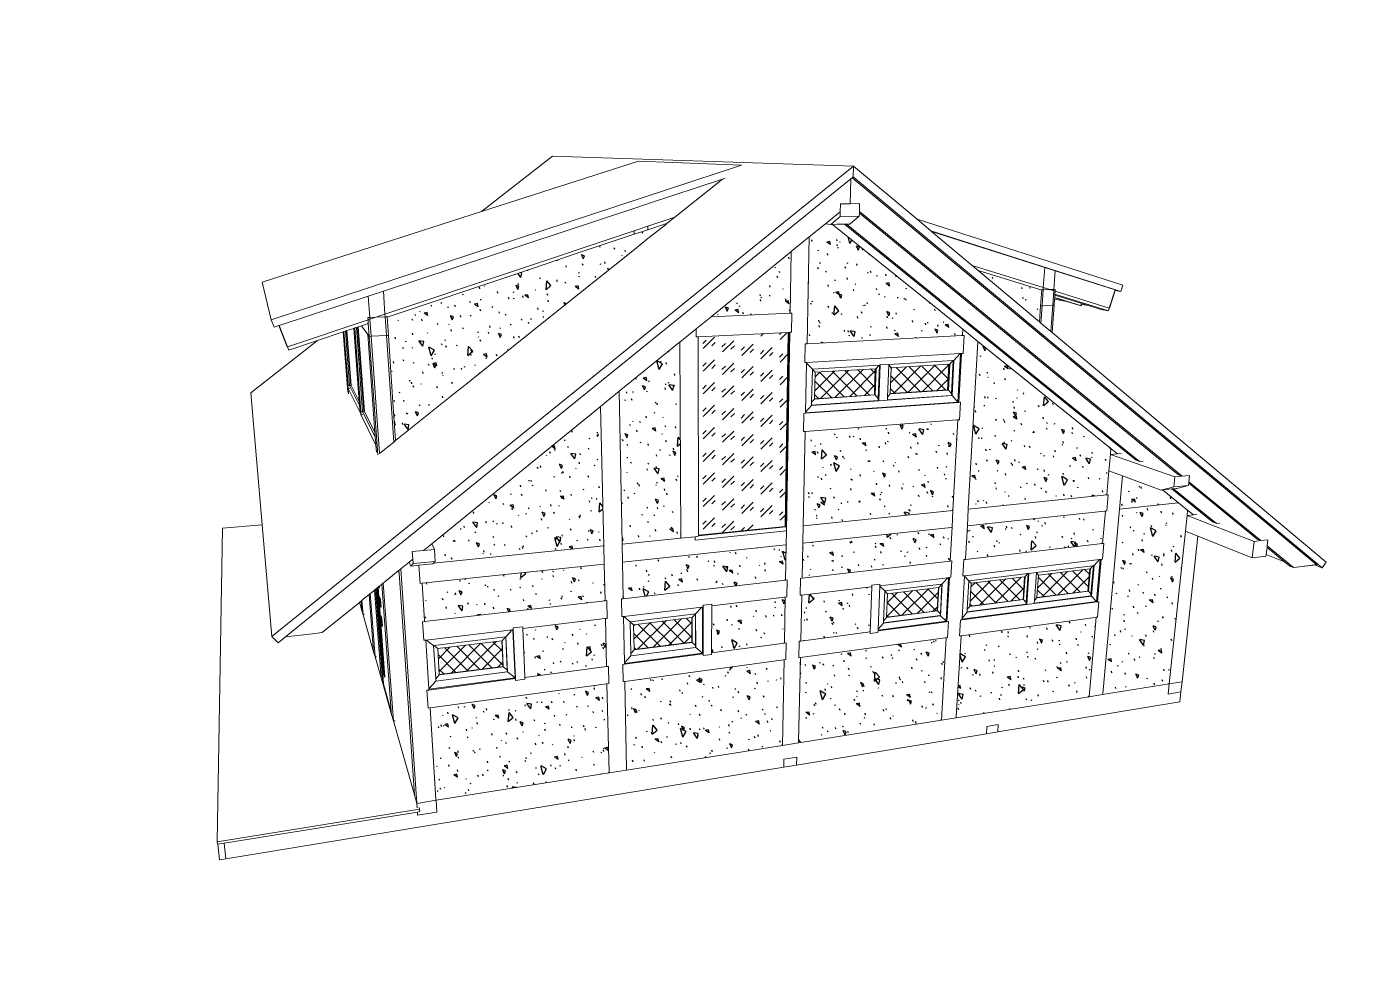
# Model space of a CAD drawing. Header units: millimetres. Extents: x 0 to 5040, y 0 to 770.
# Drawn here: x 840 to 1260, y 0 to 297 of the extents above; entities that cross this region are included whole.
import ezdxf

# ---------------------------------------------------------------- set-up
doc = ezdxf.new("R2010")
doc.units = ezdxf.units.MM
doc.linetypes.add('K5LT32768', pattern=[0])
doc.layers.add('Системный слой', color=7, linetype='Continuous')

# ---------------------------------------------------------------- blocks, each defined once
blk = doc.blocks.new('U58')
at = {"layer": 'Системный слой', "color": 7, "linetype": 'K5LT32768', "lineweight": 18}
for p, q in [((982.41, 239.12), (1004.58, 256.53)), ((1098.84, 253.41), (1004.58, 256.53)), ((916.47, 205.21), (1063.75, 253.67)), ((1098.84, 253.41), (916.72, 106.03)), ((1031.5, 254.92), (982.41, 239.12)), ((1031.5, 254.92), (1063.75, 253.67)), ((1098.84, 253.41), (1098.74, 249.99)), ((1118.74, 236.73), (1098.84, 253.41)), ((920.98, 105.95), (1098, 249.39)), ((1057.79, 249.32), (1034.35, 241.57)), ((1042.92, 237.41), (1057.79, 249.32)), ((1058.67, 249.61), (1057.79, 249.32)), ((1097.77, 241.6), (1098, 249.39)), ((1098, 249.39), (1098.41, 249.72)), ((1098.41, 249.72), (1098.74, 249.99)), ((1098.41, 249.72), (1239.77, 131.98)), ((1098.74, 249.99), (1240.73, 131.62)), ((1030.05, 240.15), (951.66, 214.24)), ((1034.35, 241.57), (1030.05, 240.15)), ((1094.75, 241.55), (1094.68, 239.09)), ((1097.77, 241.6), (1094.75, 241.55)), ((1097.77, 241.6), (1100.77, 241.64)), ((1100.77, 241.64), (1100.69, 239.2)), ((982.41, 239.12), (913.65, 216.99)), ((1042.92, 237.41), (1034.44, 234.57)), ((1039.96, 235.32), (1034.45, 233.47)), ((1040.55, 235.52), (1039.96, 235.32)), ((1039.96, 235.04), (1040.55, 235.52)), ((1039.96, 235.32), (1039.96, 235.04)), ((1040.55, 235.52), (1042.92, 237.41)), ((1090.07, 235.34), (1085, 231.22)), ((1094.68, 239.09), (1090.07, 235.34)), ((1091.8, 235.11), (1090.07, 235.34)), ((1091.8, 235.11), (1094.64, 237.63)), ((1094.68, 239.09), (1094.64, 237.63)), ((1094.64, 237.63), (1100.65, 237.74)), ((1096.68, 235.21), (1096.03, 235.2)), ((1097.72, 235.23), (1096.68, 235.21)), ((1188.4, 160.91), (1096.68, 235.21)), ((1097.91, 235.4), (1097.72, 235.23)), ((1100.65, 237.74), (1097.91, 235.4)), ((1100.65, 237.74), (1100.68, 238.59)), ((1100.68, 238.59), (1100.69, 239.2)), ((1100.68, 238.59), (1199.55, 157.56)), ((1201.77, 156.27), (1100.69, 239.2)), ((1118.74, 236.73), (1183.16, 216.05)), ((1123.08, 233.08), (1118.74, 236.73)), ((952.15, 207.02), (1030.16, 233.14)), ((1030.18, 232.04), (1011.42, 225.75)), ((1030.16, 233.14), (1034.44, 234.57)), ((1030.18, 232.04), (1030.16, 233.14)), ((1034.45, 233.47), (1030.18, 232.04)), ((1034.44, 234.57), (1034.45, 233.47)), ((1034.49, 230.66), (1039.96, 235.04)), ((1085, 231.22), (1079.34, 226.62)), ((1085, 231.22), (1084.29, 197.85)), ((1092.08, 235.11), (1091.8, 235.11)), ((1092.28, 235.12), (1092.08, 235.11)), ((1093.67, 235.15), (1092.28, 235.12)), ((1133.06, 202.3), (1092.28, 235.12)), ((1096.03, 235.2), (1093.67, 235.15)), ((1096.03, 235.2), (1186.32, 162.13)), ((1182.54, 214.15), (1123.08, 233.08)), ((1123.32, 232.89), (1123.08, 233.08)), ((1158.72, 221.62), (1123.32, 232.89)), ((1135.96, 222.28), (1123.32, 232.89)), ((1011.79, 212.5), (1030.25, 227.27)), ((1030.25, 227.27), (1034.49, 230.66)), ((1002.58, 222.78), (992.47, 219.38)), ((1011.42, 225.75), (1002.58, 222.78)), ((1079.1, 226.43), (1054.34, 206.3)), ((1079.01, 207.32), (1079.34, 226.62)), ((1079.34, 226.62), (1079.1, 226.43)), ((992.47, 219.38), (953.19, 206.21)), ((1158.27, 215.35), (1135.96, 222.28)), ((1137.87, 220.68), (1135.96, 222.28)), ((1157.53, 214.6), (1137.87, 220.68)), ((1157.09, 204.56), (1137.87, 220.68)), ((1158.27, 215.35), (1158.72, 221.62)), ((1158.72, 221.62), (1162.04, 220.56)), ((1161.62, 214.76), (1162.04, 220.56)), ((1162.04, 220.56), (1180.8, 214.59)), ((913.65, 216.99), (916.47, 205.21)), ((951.66, 214.24), (946.92, 212.67)), ((951.66, 214.24), (952.15, 207.02)), ((1157.45, 209.63), (1157.8, 214.61)), ((1157.53, 214.6), (1157.8, 214.61)), ((1157.8, 214.61), (1158.22, 214.62)), ((1157.87, 209.65), (1158.22, 214.62)), ((1158.22, 214.62), (1158.27, 215.35)), ((1158.22, 214.62), (1160.33, 214.71)), ((1160.33, 214.71), (1158.27, 215.35)), ((1160.33, 214.71), (1161.62, 214.76)), ((1160.33, 214.71), (1161.58, 214.32)), ((1161.25, 209.8), (1161.58, 214.32)), ((1161.58, 214.32), (1161.62, 214.76)), ((1161.58, 214.32), (1162, 214.19)), ((1161.62, 214.76), (1162.04, 214.78)), ((1162.04, 214.78), (1162, 214.19)), ((1178.94, 208.93), (1180.8, 214.59)), ((1180.8, 214.44), (1178.99, 208.91)), ((1180.8, 214.59), (1180.85, 214.58)), ((1180.85, 214.58), (1180.8, 214.44)), ((1180.8, 214.44), (1182.54, 214.15)), ((1183.16, 216.05), (1182.54, 214.15)), ((946.92, 212.67), (918.97, 203.43)), ((946.92, 212.67), (947.4, 205.97)), ((992.43, 197.01), (1011.79, 212.5)), ((1161.81, 211.67), (1161.68, 209.82)), ((1161.84, 212.13), (1161.81, 211.67)), ((1161.81, 211.67), (1165.62, 210.96)), ((1161.85, 212.23), (1161.84, 212.13)), ((1161.84, 212.13), (1165.62, 210.96)), ((1161.88, 212.65), (1161.85, 212.23)), ((1170.25, 209.64), (1161.85, 212.23)), ((1161.9, 212.95), (1161.88, 212.65)), ((1161.93, 213.23), (1161.9, 212.95)), ((1161.9, 212.95), (1172.46, 209.69)), ((1162, 214.19), (1161.93, 213.23)), ((1178.66, 208.05), (1161.93, 213.23)), ((1162, 214.19), (1178.94, 208.93)), ((1165.62, 210.96), (1169.42, 209.79)), ((1169.95, 210.15), (1170.39, 210.07)), ((1170.25, 209.64), (1170.39, 210.07)), ((1170.39, 210.07), (1172.46, 209.69)), ((946.8, 205.95), (947.4, 205.97)), ((946.85, 205.25), (946.8, 205.95)), ((947.4, 205.97), (949.23, 206.05)), ((947.44, 205.44), (947.4, 205.97)), ((947.44, 205.44), (949.23, 206.05)), ((949.23, 206.05), (952.15, 207.02)), ((949.23, 206.05), (952.21, 206.17)), ((952.15, 207.02), (952.21, 206.17)), ((952.21, 206.17), (952.81, 206.19)), ((952.61, 200.3), (952.21, 206.17)), ((952.81, 206.19), (953.19, 206.21)), ((952.81, 206.19), (953.21, 200.33)), ((1054.24, 206.22), (1049.62, 202.47)), ((1054.24, 206.22), (1079.01, 207.32)), ((1054.34, 206.3), (1054.24, 206.22)), ((1078.78, 207.39), (1079.01, 207.32)), ((1079.01, 207.32), (1079.56, 207.34)), ((1079.45, 201.36), (1079.56, 207.34)), ((1157.45, 209.63), (1157.09, 204.56)), ((1157.87, 209.65), (1157.45, 209.63)), ((1157.49, 204.22), (1157.87, 209.65)), ((1161.25, 209.8), (1157.87, 209.65)), ((1160.65, 201.57), (1161.25, 209.8)), ((1161.05, 201.24), (1161.68, 209.82)), ((1161.68, 209.82), (1161.25, 209.8)), ((1169.42, 209.79), (1170.25, 209.64)), ((1172.46, 209.69), (1176.33, 208.49)), ((1176.33, 208.49), (1178.66, 208.05)), ((1178.66, 208.05), (1178.94, 208.92)), ((1178.99, 208.91), (1178.94, 208.93)), ((1178.94, 208.92), (1178.94, 208.93)), ((1178.94, 208.92), (1178.99, 208.91)), ((917.4, 202.91), (916.47, 205.21)), ((918.9, 203.41), (917.4, 202.91)), ((918.97, 203.43), (918.9, 203.41)), ((921.56, 196.78), (918.9, 203.41)), ((918.97, 203.43), (921.64, 196.81)), ((921.64, 196.81), (946.85, 205.25)), ((939.75, 201.7), (939.28, 201.54)), ((940.1, 201.82), (939.75, 201.7)), ((939.75, 201.7), (941.06, 184.63)), ((940.22, 201.86), (940.1, 201.82)), ((941.42, 184.65), (940.1, 201.82)), ((942.35, 202.57), (940.22, 201.86)), ((940.22, 201.86), (941.54, 184.65)), ((942.66, 202.68), (942.35, 202.57)), ((944.07, 179.65), (942.35, 202.57)), ((943.18, 202.85), (942.66, 202.68)), ((944.63, 176.42), (942.66, 202.68)), ((943.58, 202.98), (943.18, 202.85)), ((943.18, 202.85), (945.15, 176.45)), ((943.71, 203.03), (943.58, 202.98)), ((943.58, 202.98), (945.55, 176.48)), ((944.78, 203.39), (943.71, 203.03)), ((943.71, 203.03), (945.68, 176.49)), ((946.93, 204.11), (944.78, 203.39)), ((946.77, 200.67), (944.78, 203.39)), ((946.85, 205.25), (947.44, 205.44)), ((946.93, 204.11), (946.85, 205.25)), ((947.22, 200.06), (946.93, 204.11)), ((947.82, 200.08), (947.44, 205.44)), ((1049.62, 202.47), (1044.42, 198.24)), ((1049.62, 202.47), (1049.63, 199.88)), ((1133.06, 202.3), (1132.77, 202.37)), ((1132.96, 200.33), (1133.06, 202.3)), ((1133.06, 202.3), (1137.8, 198.48)), ((1157.49, 204.22), (1157.09, 204.56)), ((1160.65, 201.57), (1157.49, 204.22)), ((910.11, 182.35), (931.03, 198.77)), ((931.03, 198.77), (922.06, 195.76)), ((939.03, 201.46), (931.03, 198.77)), ((939.28, 201.54), (939.03, 201.46)), ((940.49, 182.56), (939.03, 201.46)), ((939.28, 201.54), (940.59, 184.6)), ((946.77, 200.67), (947.22, 200.06)), ((948.99, 169.95), (946.77, 200.67)), ((947.82, 200.08), (947.22, 200.06)), ((947.22, 200.06), (949.89, 162.96)), ((952.61, 200.3), (947.82, 200.08)), ((947.82, 200.08), (950.45, 163.41)), ((953.21, 200.33), (952.61, 200.3)), ((952.61, 200.3), (954.89, 166.97)), ((953.99, 188.85), (953.21, 200.33)), ((1044.23, 198.09), (1025.5, 182.87)), ((1044.42, 198.24), (1044.23, 198.09)), ((1044.42, 198.24), (1044.79, 136.88)), ((1049.63, 199.88), (1050.21, 199.91)), ((1078.44, 201.31), (1050.21, 199.91)), ((1050.21, 199.91), (1050.34, 137.8)), ((1078.44, 201.31), (1077.4, 140.53)), ((1078.5, 201.31), (1077.46, 140.49)), ((1077.62, 140.38), (1078.67, 201.32)), ((1077.82, 139.13), (1078.91, 201.34)), ((1078.5, 201.31), (1078.44, 201.31)), ((1078.67, 201.32), (1078.5, 201.31)), ((1078.91, 201.34), (1078.67, 201.32)), ((1078.91, 201.34), (1079.45, 201.36)), ((1083.75, 197.73), (1083.63, 191.85)), ((1083.75, 197.73), (1084.29, 197.76)), ((1084.29, 197.76), (1132.96, 200.33)), ((1084.29, 197.85), (1084.29, 197.76)), ((1132.67, 200.4), (1132.96, 200.33)), ((1132.96, 200.33), (1133.46, 200.36)), ((1133.15, 194.71), (1133.46, 200.36)), ((1137.79, 198.33), (1134.8, 146.15)), ((1137.8, 198.48), (1137.79, 198.33)), ((1179.46, 164.96), (1137.8, 198.48)), ((1161.05, 201.24), (1160.65, 201.57)), ((1246.82, 129.3), (1161.05, 201.24)), ((921.64, 196.81), (921.56, 196.78)), ((921.64, 196.81), (922.06, 195.76)), ((980.18, 187.2), (987.8, 193.3)), ((987.8, 193.3), (988.03, 193.48)), ((988.03, 193.48), (988.15, 193.58)), ((988.15, 193.58), (992.43, 197.01)), ((1132.24, 194.66), (1084.17, 191.88)), ((1132.24, 194.66), (1130.28, 192.47)), ((1132.33, 194.67), (1131.51, 179.49)), ((1131.54, 179.48), (1132.36, 194.67)), ((1131.82, 179.38), (1132.65, 194.69)), ((1132.33, 194.67), (1132.24, 194.66)), ((1132.36, 194.67), (1132.33, 194.67)), ((1132.65, 194.69), (1132.36, 194.67)), ((1133.15, 194.71), (1132.65, 194.69)), ((1084.17, 191.88), (1083.63, 191.85)), ((1084.17, 191.71), (1083.84, 176.37)), ((1084.17, 191.88), (1084.17, 191.71)), ((1085.96, 189.83), (1084.17, 191.71)), ((1085.96, 189.71), (1085.73, 179.4)), ((1085.96, 189.83), (1106.93, 191.08)), ((1085.96, 189.83), (1085.96, 189.71)), ((1085.96, 189.71), (1086.83, 188.8)), ((1086.83, 188.8), (1105.67, 189.94)), ((1105.38, 181.8), (1105.67, 189.94)), ((1105.93, 189.96), (1105.63, 181.7)), ((1105.67, 189.94), (1105.93, 189.96)), ((1106.93, 191.08), (1105.93, 189.96)), ((1106.62, 180.64), (1107, 191.08)), ((1107.2, 191.1), (1106.79, 179.92)), ((1106.93, 191.08), (1107, 191.08)), ((1107, 191.08), (1107.2, 191.1)), ((1107.2, 191.1), (1109.89, 191.26)), ((1109.5, 181.06), (1109.88, 191.11)), ((1109.88, 191.11), (1109.89, 191.26)), ((1109.88, 191.11), (1110.68, 190.25)), ((1109.89, 191.26), (1130, 192.46)), ((1110.36, 182.13), (1110.68, 190.25)), ((1110.68, 190.25), (1128.73, 191.34)), ((1128.32, 183.35), (1128.73, 191.34)), ((1129.02, 191.36), (1128.6, 183.25)), ((1128.73, 191.34), (1129.02, 191.36)), ((1130, 192.46), (1129.02, 191.36)), ((1129.53, 182.21), (1130.06, 192.46)), ((1129.7, 181.51), (1130.28, 192.47)), ((1130, 192.46), (1130.06, 192.46)), ((1130.06, 192.46), (1130.28, 192.47)), ((954.29, 184.39), (953.99, 188.85)), ((973.73, 182.04), (978.52, 185.87)), ((978.52, 185.87), (979.72, 186.83)), ((979.72, 186.83), (979.87, 186.95)), ((979.87, 186.95), (980.18, 187.2)), ((1086.64, 180.53), (1086.83, 188.8)), ((913.69, 141.04), (910.11, 182.35)), ((940.59, 184.6), (940.55, 184.68)), ((940.55, 184.68), (940.62, 183.77)), ((941.03, 184.63), (940.59, 184.6)), ((941.09, 183.79), (940.62, 183.77)), ((940.62, 183.77), (944.43, 175.98)), ((940.76, 182.01), (940.62, 183.77)), ((941.06, 184.63), (941.03, 184.63)), ((941.42, 184.65), (941.06, 184.63)), ((941.06, 184.63), (944.16, 178.43)), ((941.54, 184.65), (941.42, 184.65)), ((941.54, 184.65), (944.07, 179.65)), ((954.53, 180.88), (954.29, 184.39)), ((955.45, 167.41), (954.53, 180.88)), ((955.45, 167.41), (973.73, 182.04)), ((1025.5, 182.87), (1019.64, 178.1)), ((1025.5, 182.87), (1026.42, 135.21)), ((1086.64, 180.53), (1105.38, 181.8)), ((1105.63, 181.7), (1086.64, 180.41)), ((1105.63, 181.7), (1105.38, 181.8)), ((1106.62, 180.64), (1105.63, 181.7)), ((1106.6, 179.99), (1106.62, 180.64)), ((1109.46, 180.19), (1129.49, 181.58)), ((1129.7, 181.51), (1109.46, 180.1)), ((1109.46, 180.19), (1109.5, 181.06)), ((1109.5, 181.06), (1110.36, 182.02)), ((1110.36, 182.13), (1128.32, 183.35)), ((1128.6, 183.25), (1110.36, 182.02)), ((1110.36, 182.02), (1110.36, 182.13)), ((1128.6, 183.25), (1128.32, 183.35)), ((1129.53, 182.21), (1128.6, 183.25)), ((1129.49, 181.58), (1129.53, 182.21)), ((1129.7, 181.51), (1129.49, 181.58)), ((1131.51, 179.49), (1129.7, 181.51)), ((944.16, 178.43), (944.07, 179.65)), ((944.24, 177.45), (944.16, 178.43)), ((944.26, 177.17), (944.24, 177.45)), ((944.26, 177.17), (944.35, 176.98)), ((944.43, 175.98), (944.35, 176.98)), ((944.54, 176.61), (944.35, 176.98)), ((944.61, 175.61), (944.54, 176.61)), ((944.54, 176.61), (944.63, 176.42)), ((944.63, 176.42), (945.07, 176.45)), ((945.07, 176.45), (945.15, 176.45)), ((945.55, 176.48), (945.15, 176.45)), ((945.15, 176.45), (949.09, 168.59)), ((945.68, 176.49), (945.55, 176.48)), ((945.68, 176.49), (948.99, 169.95)), ((1019.49, 177.97), (966.77, 135.13)), ((1019.64, 178.1), (1019.49, 177.97)), ((1020.65, 134.44), (1019.64, 178.1)), ((1083.83, 175.96), (1131.82, 179.38)), ((1083.84, 176.1), (1131.51, 179.49)), ((1083.84, 176.09), (1131.54, 179.48)), ((1083.84, 176.37), (1085.71, 178.46)), ((1085.71, 178.55), (1106.6, 179.99)), ((1106.79, 179.92), (1085.71, 178.46)), ((1085.73, 179.4), (1085.71, 178.55)), ((1085.71, 178.55), (1085.71, 178.46)), ((1085.73, 179.4), (1086.64, 180.41)), ((1086.64, 180.41), (1086.64, 180.53)), ((1106.6, 179.99), (1106.79, 179.92)), ((1106.79, 179.92), (1109.46, 180.1)), ((1109.46, 180.1), (1109.46, 180.19)), ((1131.51, 179.49), (1131.54, 179.48)), ((1131.82, 179.38), (1131.54, 179.48)), ((1132.32, 179.42), (1131.82, 179.38)), ((1132.02, 173.93), (1132.32, 179.42)), ((945.13, 175.64), (944.61, 175.61)), ((944.61, 175.61), (949.33, 165.96)), ((1083.3, 175.92), (1083.18, 170.22)), ((1083.3, 175.92), (1083.83, 175.96)), ((1131.24, 173.88), (1083.71, 170.26)), ((1083.84, 176.09), (1083.83, 175.96)), ((1083.84, 176.37), (1083.84, 176.1)), ((1083.84, 176.1), (1083.84, 176.09)), ((1129.99, 145.5), (1131.53, 173.9)), ((1131.53, 173.9), (1131.24, 173.88)), ((1131.53, 173.9), (1132.02, 173.93)), ((949.09, 168.59), (948.99, 169.95)), ((949.17, 167.5), (949.09, 168.59)), ((1083.71, 170.26), (1083.09, 140.93)), ((1083.71, 170.26), (1083.18, 170.22)), ((949.19, 167.19), (949.17, 167.5)), ((949.25, 167.07), (949.19, 167.19)), ((949.33, 165.96), (949.25, 167.07)), ((949.48, 163.82), (949.33, 165.96)), ((950.45, 163.41), (954.89, 166.97)), ((954.89, 166.97), (955.45, 167.41)), ((1179.46, 164.96), (1179.13, 165.07)), ((1179.29, 163.1), (1179.46, 164.96)), ((1181.51, 163.3), (1179.46, 164.96)), ((1179.29, 163.1), (1178.84, 157.99)), ((1179.29, 163.1), (1181.51, 163.3)), ((1199.43, 156.04), (1179.29, 163.1)), ((1182.63, 163.4), (1181.51, 163.3)), ((1186.32, 162.13), (1187.39, 161.26)), ((1187.39, 161.26), (1188.4, 160.91)), ((1189.54, 161.01), (1188.4, 160.91)), ((1178.18, 150.38), (1178.84, 157.99)), ((1178.84, 157.99), (1183.08, 156.42)), ((1182.13, 145.98), (1183.08, 156.42)), ((1183.08, 156.42), (1195.23, 151.93)), ((1199.11, 152.89), (1199.43, 156.04)), ((1201.77, 156.27), (1199.43, 156.04)), ((1199.55, 157.56), (1200.65, 156.66)), ((1200.65, 156.66), (1201.77, 156.27)), ((1204.09, 156.5), (1201.77, 156.27)), ((1203.89, 154.53), (1204.09, 156.5)), ((1195.23, 151.93), (1199.11, 152.89)), ((1195.23, 151.93), (1195.44, 151.95)), ((1195.44, 151.95), (1195.6, 151.96)), ((1195.6, 151.96), (1196.68, 152.07)), ((1203.46, 145.64), (1195.6, 151.96)), ((1196.68, 152.07), (1198.51, 152.26)), ((1198.51, 152.26), (1199.02, 152.31)), ((1198.51, 152.26), (1210.18, 142.82)), ((1199.02, 152.31), (1199.84, 152.39)), ((1212.48, 141.41), (1199.02, 152.31)), ((1203.76, 153.36), (1199.11, 152.89)), ((1199.84, 152.39), (1200.09, 152.45)), ((1200.09, 152.45), (1203.76, 153.36)), ((1203.76, 153.36), (1203.84, 154.05)), ((1203.84, 154.05), (1203.89, 154.53)), ((1203.84, 154.05), (1223.95, 137.56)), ((1226.37, 136.09), (1203.89, 154.53)), ((1178.18, 150.38), (1134.79, 145.99)), ((1178.18, 150.38), (1177.86, 150.5)), ((1178.17, 145.39), (1178.62, 150.42)), ((1178.62, 150.42), (1178.18, 150.38)), ((1200.46, 147.91), (1182.13, 145.98)), ((1129.99, 145.5), (1083.09, 140.76)), ((1129.71, 140.27), (1129.99, 145.5)), ((1129.72, 145.64), (1129.99, 145.5)), ((1134.79, 145.99), (1134.49, 140.77)), ((1134.49, 140.77), (1177.4, 145.31)), ((1134.8, 146.15), (1134.79, 145.99)), ((1176.84, 135.15), (1177.73, 145.35)), ((1176.88, 88.12), (1182.13, 145.98)), ((1177.4, 145.31), (1177.73, 145.35)), ((1177.73, 145.35), (1178.17, 145.39)), ((1203.28, 143.94), (1202.77, 139.09)), ((1203.46, 145.64), (1203.12, 145.77)), ((1203.46, 145.64), (1203.28, 143.94)), ((1203.28, 143.94), (1205.29, 144.16)), ((1224.26, 135.84), (1203.28, 143.94)), ((1205.29, 144.16), (1203.46, 145.64)), ((1206.34, 144.28), (1205.29, 144.16)), ((1210.18, 142.82), (1211.42, 141.82)), ((901.31, 139.95), (899.59, 41.8)), ((913.69, 141.04), (901.31, 139.95)), ((916.72, 106.03), (913.69, 141.04)), ((1077.82, 139.13), (1049.24, 136.21)), ((1077.4, 140.53), (1050.34, 137.8)), ((1050.34, 137.62), (1077.62, 140.38)), ((1077.46, 140.49), (1077.4, 140.53)), ((1077.62, 140.38), (1077.46, 140.49)), ((1077.82, 139.13), (1077.6, 139.29)), ((1077.75, 134.77), (1077.82, 139.13)), ((1083.09, 140.76), (1082.98, 135.33)), ((1082.98, 135.33), (1129.43, 140.24)), ((1083.09, 140.93), (1083.09, 140.76)), ((1129.13, 129.66), (1129.71, 140.27)), ((1129.43, 140.24), (1129.71, 140.27)), ((1134.49, 140.77), (1133.89, 130.39)), ((1202.77, 139.09), (1197.69, 91.19)), ((1202.77, 139.09), (1206.69, 137.5)), ((1211.42, 141.82), (1212.48, 141.41)), ((1213.55, 141.53), (1212.48, 141.41)), ((966.77, 135.13), (964.18, 133.02)), ((966.77, 135.13), (967.66, 133.36)), ((1020.65, 134.44), (967.34, 129.05)), ((1020.5, 134.61), (1020.65, 134.44)), ((1020.79, 128.75), (1020.65, 134.44)), ((1044.79, 136.88), (1026.42, 135.02)), ((1026.42, 135.21), (1026.42, 135.02)), ((1026.42, 135.02), (1026.53, 129.36)), ((1026.53, 129.36), (1077.53, 134.75)), ((1044.79, 136.88), (1044.61, 137.04)), ((1049.23, 137.33), (1044.79, 136.88)), ((1050.34, 137.44), (1049.23, 137.33)), ((1049.24, 136.39), (1049.23, 137.33)), ((1049.24, 136.21), (1049.24, 136.39)), ((1050.34, 137.8), (1050.34, 137.62)), ((1050.34, 137.62), (1050.34, 137.44)), ((1077.53, 134.75), (1077.75, 134.77)), ((1077.56, 123.73), (1077.75, 134.77)), ((1082.98, 135.33), (1082.75, 124.52)), ((1133.88, 130.21), (1176.84, 135.15)), ((1176.53, 135.29), (1176.84, 135.15)), ((1176.84, 130.28), (1177.28, 135.2)), ((1176.84, 135.15), (1177.28, 135.2)), ((1201.72, 91.83), (1206.69, 137.5)), ((1206.69, 137.5), (1223.63, 130.67)), ((1223.63, 130.67), (1224.26, 135.84)), ((1223.95, 137.56), (1225.21, 136.53)), ((1224.26, 135.84), (1226.37, 136.09)), ((1225.21, 136.53), (1226.37, 136.09)), ((1228.62, 136.36), (1226.37, 136.09)), ((1228.38, 134.43), (1228.33, 133.98)), ((1228.38, 134.43), (1228.62, 136.36)), ((1236.67, 127.63), (1228.38, 134.43)), ((960.83, 130.3), (959.69, 129.38)), ((960.67, 132.68), (964.18, 133.02)), ((960.83, 130.3), (960.67, 132.68)), ((960.83, 130.3), (960.92, 128.89)), ((967.66, 133.36), (964.18, 133.02)), ((967.66, 133.36), (967.89, 129.59)), ((1133.88, 130.21), (1133.41, 130.15)), ((1133.89, 130.39), (1133.88, 130.21)), ((1175.23, 116.87), (1176.41, 130.23)), ((1176.41, 130.23), (1176.08, 130.19)), ((1176.84, 130.28), (1176.41, 130.23)), ((1227.98, 131.21), (1223.63, 130.67)), ((1228.05, 131.76), (1227.98, 131.21)), ((1228.33, 133.98), (1228.05, 131.76)), ((1233.81, 129.48), (1228.05, 131.76)), ((1228.33, 133.98), (1233.81, 129.48)), ((1239.77, 131.98), (1240.73, 131.62)), ((1239.77, 131.98), (1243.88, 128.56)), ((1240.73, 131.62), (1245.62, 127.55)), ((956.28, 126.6), (952.13, 123.23)), ((956.48, 126.77), (956.28, 126.6)), ((956.54, 125.93), (956.28, 126.6)), ((957.06, 127.24), (956.48, 126.77)), ((956.54, 125.93), (956.48, 126.77)), ((959.69, 129.38), (957.06, 127.24)), ((957.06, 127.24), (962.11, 53.8)), ((959.69, 129.38), (960.24, 128.12)), ((960.92, 128.89), (960.24, 128.12)), ((960.24, 128.12), (962.76, 128.37)), ((967.89, 129.59), (960.92, 128.89)), ((962.76, 128.37), (967.1, 128.81)), ((962.76, 128.37), (963.13, 122.65)), ((963.76, 122.72), (1020.63, 128.73)), ((967.34, 129.05), (967.1, 128.81)), ((967.56, 129.26), (967.34, 129.05)), ((967.89, 129.59), (967.56, 129.26)), ((1020.63, 128.73), (1020.79, 128.75)), ((1021.05, 117.22), (1020.79, 128.75)), ((1026.53, 129.36), (1026.74, 118.08)), ((1082.74, 124.32), (1129.13, 129.66)), ((1128.86, 129.82), (1129.13, 129.66)), ((1129.61, 129.72), (1129.13, 129.66)), ((1129.33, 124.6), (1129.61, 129.72)), ((1133.12, 125.05), (1133.41, 130.15)), ((1175.86, 130.17), (1133.59, 125.11)), ((1153.77, 125.8), (1156.12, 126.09)), ((1156.11, 125.98), (1156.12, 126.09)), ((1156.12, 126.09), (1173.83, 128.23)), ((1156.73, 125.32), (1172.87, 127.29)), ((1172.87, 127.29), (1172.27, 120.31)), ((1173.01, 127.31), (1172.41, 120.24)), ((1172.87, 127.29), (1173.01, 127.31)), ((1173.83, 128.23), (1173.01, 127.31)), ((1173.19, 119.38), (1173.96, 128.25)), ((1173.37, 118.71), (1174.2, 128.28)), ((1173.83, 128.23), (1173.96, 128.25)), ((1173.96, 128.25), (1174.2, 128.28)), ((1175.86, 130.17), (1174.2, 128.28)), ((1176.05, 130.19), (1174.9, 117.05)), ((1174.93, 117.03), (1176.08, 130.19)), ((1176.05, 130.19), (1175.86, 130.17)), ((1176.08, 130.19), (1176.05, 130.19)), ((1233.81, 129.48), (1235.5, 128.1)), ((1235.5, 128.1), (1236.67, 127.63)), ((1236.67, 127.63), (1238.46, 127.86)), ((1238.47, 127.86), (1238.46, 127.86)), ((1238.46, 127.86), (1238.47, 127.86)), ((1238.47, 127.86), (1243.86, 128.56)), ((1238.47, 127.86), (1243.22, 128.47)), ((1238.47, 127.86), (1238.47, 127.86)), ((1243.22, 128.47), (1243.87, 128.56)), ((1245.62, 127.55), (1243.22, 128.47)), ((1243.87, 128.56), (1243.86, 128.56)), ((1243.86, 128.56), (1243.88, 128.56)), ((1245.62, 127.55), (1246.82, 129.3)), ((950.45, 121.86), (950.32, 121.76)), ((951.19, 122.46), (950.45, 121.86)), ((950.48, 121.35), (950.45, 121.86)), ((951.61, 122.81), (951.19, 122.46)), ((951.19, 122.46), (954.11, 82.57)), ((952.13, 123.23), (951.61, 122.81)), ((954.76, 79.62), (951.61, 122.81)), ((961.35, 56.49), (956.54, 125.93)), ((963.13, 122.65), (963.76, 122.72)), ((963.76, 122.72), (964.52, 110.93)), ((1026.75, 117.88), (1077.56, 123.73)), ((1077.34, 123.9), (1077.56, 123.73)), ((1078.08, 123.79), (1077.56, 123.73)), ((1077.98, 118.46), (1078.08, 123.79)), ((1082.23, 124.26), (1082.12, 118.96)), ((1082.74, 124.32), (1082.23, 124.26)), ((1082.75, 124.52), (1082.74, 124.32)), ((1104.62, 122.16), (1104.6, 121.64)), ((1104.62, 122.16), (1107.09, 122.46)), ((1106.55, 108.35), (1107.07, 121.86)), ((1128.35, 124.48), (1107.07, 121.94)), ((1107.07, 121.94), (1107.09, 122.46)), ((1107.07, 121.86), (1107.07, 121.94)), ((1108.64, 120.34), (1107.07, 121.86)), ((1126.49, 122.5), (1108.64, 120.34)), ((1126.49, 122.5), (1125.53, 121.42)), ((1126.05, 113.19), (1126.54, 122.51)), ((1126.08, 112.57), (1126.6, 122.51)), ((1126.54, 122.51), (1126.49, 122.5)), ((1126.6, 122.51), (1126.54, 122.51)), ((1126.6, 122.51), (1128.35, 124.48)), ((1128.55, 124.51), (1127.82, 110.86)), ((1127.84, 110.84), (1128.58, 124.51)), ((1128.11, 110.66), (1128.86, 124.54)), ((1128.55, 124.51), (1128.35, 124.48)), ((1128.58, 124.51), (1128.55, 124.51)), ((1128.86, 124.54), (1128.58, 124.51)), ((1128.86, 124.54), (1129.33, 124.6)), ((1133.58, 124.99), (1132.82, 111.84)), ((1133.12, 125.05), (1133.59, 125.11)), ((1133.59, 125.11), (1133.58, 124.99)), ((1135, 123.53), (1133.58, 124.99)), ((1135, 123.45), (1134.48, 114.61)), ((1135, 123.53), (1153.41, 125.76)), ((1135, 123.53), (1135, 123.45)), ((1135, 123.45), (1135.67, 122.76)), ((1135.25, 115.56), (1135.67, 122.76)), ((1135.67, 122.76), (1152.44, 124.8)), ((1152.44, 124.8), (1151.94, 117.7)), ((1152.58, 124.82), (1152.07, 117.63)), ((1152.44, 124.8), (1152.58, 124.82)), ((1153.41, 125.76), (1152.58, 124.82)), ((1152.9, 116.76), (1153.54, 125.78)), ((1153.77, 125.8), (1153.07, 116.07)), ((1153.41, 125.76), (1153.54, 125.78)), ((1153.54, 125.78), (1153.77, 125.8)), ((1155.48, 117.34), (1156.11, 125.98)), ((1156.11, 125.98), (1156.73, 125.32)), ((1156.21, 118.25), (1156.73, 125.32)), ((945.34, 117.72), (944.93, 117.38)), ((947.21, 119.23), (945.34, 117.72)), ((947.53, 119.5), (947.21, 119.23)), ((947.21, 119.23), (948.58, 101.31)), ((947.99, 119.87), (947.53, 119.5)), ((949.04, 99.69), (947.53, 119.5)), ((948.86, 120.57), (947.99, 119.87)), ((949.22, 120.87), (948.86, 120.57)), ((948.86, 120.57), (950.92, 93.1)), ((949.5, 121.09), (949.22, 120.87)), ((951.43, 91.3), (949.22, 120.87)), ((949.74, 121.29), (949.5, 121.09)), ((951.72, 91.33), (949.5, 121.09)), ((949.75, 121.3), (949.74, 121.29)), ((951.75, 94.29), (949.74, 121.29)), ((949.89, 121.41), (949.75, 121.3)), ((951.74, 94.57), (949.75, 121.3)), ((949.93, 121.44), (949.89, 121.41)), ((949.89, 121.41), (951.92, 94.02)), ((950.05, 121.54), (949.93, 121.44)), ((949.93, 121.44), (952.01, 93.38)), ((950.23, 121.69), (950.05, 121.54)), ((952.14, 93.39), (950.05, 121.54)), ((950.3, 121.74), (950.23, 121.69)), ((950.35, 121.34), (950.23, 121.69)), ((950.32, 121.76), (950.3, 121.74)), ((950.3, 121.74), (950.35, 121.34)), ((950.32, 121.76), (950.35, 121.34)), ((950.35, 121.34), (950.48, 121.35)), ((950.35, 118.49), (950.48, 118.51)), ((950.53, 116.09), (950.35, 118.49)), ((950.44, 117.85), (950.35, 118.49)), ((950.35, 118.49), (950.62, 117.69)), ((950.44, 117.85), (950.42, 117.85)), ((950.52, 116.4), (950.42, 117.85)), ((950.44, 117.85), (950.6, 117.37)), ((950.75, 117.7), (950.48, 118.51)), ((950.6, 117.37), (950.62, 117.69)), ((950.62, 117.69), (950.75, 117.7)), ((950.62, 117.69), (950.8, 115.27)), ((950.93, 115.28), (950.75, 117.7)), ((1026.75, 117.88), (1026.18, 117.81)), ((1026.18, 117.81), (1026.29, 112.28)), ((1026.74, 118.08), (1026.75, 117.88)), ((1077.24, 118.37), (1054.44, 115.65)), ((1077.21, 103.96), (1077.46, 118.4)), ((1077.46, 118.4), (1077.24, 118.37)), ((1077.46, 118.4), (1077.98, 118.46)), ((1082.12, 118.96), (1082.63, 119.02)), ((1082.63, 119.02), (1082.33, 104.85)), ((1104.35, 121.61), (1082.63, 119.02)), ((1104.6, 121.64), (1104.08, 107.5)), ((1104.6, 121.64), (1104.35, 121.61)), ((1108.64, 120.32), (1108.27, 110.95)), ((1108.64, 120.34), (1108.64, 120.32)), ((1108.64, 120.32), (1109.52, 119.47)), ((1109.22, 112.12), (1109.52, 119.47)), ((1109.52, 119.47), (1125.41, 121.41)), ((1125.41, 121.41), (1125.03, 114.15)), ((1125.53, 121.42), (1125.15, 114.07)), ((1125.41, 121.41), (1125.53, 121.42)), ((1152.07, 117.63), (1135.24, 115.47)), ((1151.94, 117.7), (1135.25, 115.56)), ((1152.07, 117.63), (1151.94, 117.7)), ((1152.9, 116.76), (1152.07, 117.63)), ((1173.37, 118.71), (1155.41, 116.38)), ((1155.42, 116.53), (1173.14, 118.83)), ((1155.48, 117.34), (1156.2, 118.16)), ((1172.41, 120.24), (1156.2, 118.16)), ((1156.2, 118.16), (1156.21, 118.25)), ((1172.27, 120.31), (1156.21, 118.25)), ((1172.41, 120.24), (1172.27, 120.31)), ((1173.19, 119.38), (1172.41, 120.24)), ((1173.14, 118.83), (1173.19, 119.38)), ((1173.37, 118.71), (1173.14, 118.83)), ((1174.9, 117.05), (1173.37, 118.71)), ((944.01, 116.63), (932.49, 107.27)), ((944.17, 116.77), (944.01, 116.63)), ((944.66, 117.16), (944.17, 116.77)), ((944.17, 116.77), (944.89, 114.25)), ((944.93, 117.38), (944.66, 117.16)), ((944.66, 117.16), (944.89, 114.25)), ((944.89, 114.25), (945.28, 112.88)), ((945.28, 112.88), (944.93, 117.38)), ((950.55, 116.33), (950.52, 116.4)), ((950.55, 116.33), (950.53, 116.09)), ((950.8, 115.27), (950.53, 116.09)), ((950.68, 115.91), (950.55, 116.33)), ((950.6, 117.37), (950.71, 115.92)), ((950.71, 115.92), (950.68, 115.91)), ((950.71, 115.92), (950.8, 115.27)), ((950.8, 115.27), (950.93, 115.28)), ((964.53, 110.72), (1021.05, 117.22)), ((1021.05, 117.22), (1020.9, 117.41)), ((1021.62, 117.29), (1021.05, 117.22)), ((1021.75, 111.74), (1021.62, 117.29)), ((1051.31, 115.27), (1026.92, 112.35)), ((1049.42, 113.17), (1051.31, 115.27)), ((1051.53, 115.3), (1051.31, 115.27)), ((1051.53, 115.3), (1051.55, 100.82)), ((1051.55, 115.3), (1051.53, 115.3)), ((1051.74, 115.32), (1051.55, 115.3)), ((1051.57, 100.8), (1051.55, 115.3)), ((1051.74, 115.86), (1054.44, 116.19)), ((1051.74, 115.86), (1051.74, 115.32)), ((1051.74, 115.32), (1051.76, 100.6)), ((1054.43, 101.18), (1054.44, 115.65)), ((1054.44, 115.65), (1054.44, 116.19)), ((1125.15, 114.07), (1109.21, 112.02)), ((1125.03, 114.15), (1109.22, 112.12)), ((1125.15, 114.07), (1125.03, 114.15)), ((1126.05, 113.19), (1125.15, 114.07)), ((1132.79, 111.28), (1175.23, 116.87)), ((1132.8, 111.49), (1174.93, 117.03)), ((1132.81, 111.51), (1174.9, 117.05)), ((1132.82, 111.84), (1134.43, 113.65)), ((1134.43, 113.81), (1152.86, 116.2)), ((1153.07, 116.07), (1134.43, 113.65)), ((1134.48, 114.61), (1134.43, 113.81)), ((1134.43, 113.81), (1134.43, 113.65)), ((1134.48, 114.61), (1135.24, 115.47)), ((1135.24, 115.47), (1135.25, 115.56)), ((1152.86, 116.2), (1152.9, 116.76)), ((1152.86, 116.2), (1153.07, 116.07)), ((1153.07, 116.07), (1155.41, 116.38)), ((1155.41, 116.38), (1155.42, 116.53)), ((1155.42, 116.53), (1155.48, 117.34)), ((1174.93, 117.03), (1174.9, 117.05)), ((1174.93, 117.03), (1175.23, 116.87)), ((1175.67, 116.93), (1175.23, 116.87)), ((1175.24, 112.14), (1175.67, 116.93)), ((945.28, 112.88), (945.72, 112.93)), ((945.28, 112.88), (948.58, 101.31)), ((950.8, 112.49), (950.93, 112.5)), ((950.98, 110.1), (950.8, 112.49)), ((950.89, 111.84), (950.8, 112.49)), ((950.8, 112.49), (951.07, 111.65)), ((950.89, 111.84), (950.86, 111.84)), ((950.97, 110.41), (950.86, 111.84)), ((950.89, 111.84), (951.05, 111.34)), ((951.2, 111.67), (950.93, 112.5)), ((950.99, 110.34), (950.97, 110.41)), ((950.99, 110.34), (950.98, 110.1)), ((951.24, 109.25), (950.98, 110.1)), ((951.13, 109.9), (950.99, 110.34)), ((951.05, 111.34), (951.07, 111.65)), ((951.05, 111.34), (951.16, 109.9)), ((951.07, 111.65), (951.2, 111.67)), ((951.07, 111.65), (951.24, 109.25)), ((951.16, 109.9), (951.13, 109.9)), ((951.16, 109.9), (951.24, 109.25)), ((951.38, 109.27), (951.2, 111.67)), ((951.24, 109.25), (951.38, 109.27)), ((964.53, 110.72), (963.91, 110.65)), ((964.28, 104.87), (963.91, 110.65)), ((964.52, 110.93), (964.53, 110.72)), ((1021.03, 111.65), (995.3, 108.57)), ((1021.18, 111.67), (1021.03, 111.65)), ((1021.18, 111.67), (1021.75, 111.74)), ((1021.53, 96.62), (1021.18, 111.67)), ((1026.29, 112.28), (1026.85, 112.35)), ((1026.85, 112.35), (1027.13, 97.78)), ((1026.92, 112.35), (1026.85, 112.35)), ((1028.91, 110.68), (1026.92, 112.35)), ((1028.91, 110.68), (1029.08, 100.69)), ((1028.92, 110.68), (1028.91, 110.68)), ((1049.33, 113.15), (1028.92, 110.68)), ((1028.92, 110.68), (1030.01, 109.77)), ((1030.01, 109.77), (1048.21, 111.99)), ((1030.14, 101.97), (1030.01, 109.77)), ((1048.21, 111.99), (1048.3, 112)), ((1048.21, 111.99), (1048.24, 104.29)), ((1049.33, 113.15), (1048.3, 112)), ((1048.3, 112), (1048.33, 104.2)), ((1049.38, 113.16), (1049.33, 113.15)), ((1049.42, 113.17), (1049.38, 113.16)), ((1049.41, 103.28), (1049.38, 113.16)), ((1049.45, 102.62), (1049.42, 113.17)), ((1106.53, 107.82), (1128.11, 110.66)), ((1127.82, 110.86), (1106.54, 108.06)), ((1106.54, 108.04), (1127.84, 110.84)), ((1108.24, 110.25), (1106.55, 108.35)), ((1108.24, 110.3), (1126.02, 112.61)), ((1108.24, 110.25), (1126.08, 112.57)), ((1108.27, 110.95), (1108.24, 110.3)), ((1108.24, 110.3), (1108.24, 110.25)), ((1108.27, 110.95), (1109.21, 112.02)), ((1109.21, 112.02), (1109.22, 112.12)), ((1126.02, 112.61), (1126.05, 113.19)), ((1126.02, 112.61), (1126.08, 112.57)), ((1126.08, 112.57), (1127.82, 110.86)), ((1127.84, 110.84), (1127.82, 110.86)), ((1128.11, 110.66), (1127.84, 110.84)), ((1128.58, 110.73), (1128.11, 110.66)), ((1128.31, 105.75), (1128.58, 110.73)), ((1132.04, 106.26), (1132.33, 111.22)), ((1132.79, 111.28), (1132.33, 111.22)), ((1174.49, 112.03), (1132.51, 106.32)), ((1132.8, 111.49), (1132.79, 111.28)), ((1132.81, 111.51), (1132.8, 111.49)), ((1132.82, 111.84), (1132.81, 111.51)), ((1172.63, 87.21), (1174.81, 112.08)), ((1174.81, 112.08), (1174.49, 112.03)), ((1174.81, 112.08), (1175.24, 112.14)), ((916.72, 106.03), (918.67, 104.08)), ((918.67, 104.08), (920.96, 105.93)), ((920.96, 105.93), (929.4, 106.9)), ((920.96, 105.93), (920.98, 105.95)), ((920.98, 105.95), (929.42, 106.92)), ((929.4, 106.9), (929.42, 106.92)), ((932.49, 107.27), (929.42, 106.92)), ((991.96, 108.17), (965.09, 104.96)), ((989.89, 105.95), (967.41, 103.23)), ((989.89, 105.95), (988.8, 104.74)), ((989.94, 105.96), (989.89, 105.95)), ((989.97, 105.96), (989.94, 105.96)), ((990.42, 95.65), (989.94, 105.96)), ((989.97, 105.96), (991.96, 108.17)), ((990.48, 94.96), (989.97, 105.96)), ((992.21, 108.2), (991.96, 108.17)), ((992.22, 108.21), (992.21, 108.2)), ((992.21, 108.2), (992.88, 93.11)), ((992.33, 108.22), (992.22, 108.21)), ((992.89, 93.08), (992.22, 108.21)), ((992.3, 108.78), (995.28, 109.14)), ((992.3, 108.78), (992.33, 108.22)), ((992.33, 108.22), (993.01, 92.86)), ((995.3, 108.57), (995.28, 109.14)), ((995.94, 93.48), (995.3, 108.57)), ((1127.56, 105.65), (1082.22, 99.47)), ((1082.33, 104.63), (1104.08, 107.5)), ((1103.84, 107.68), (1104.08, 107.5)), ((1104.08, 107.5), (1104.06, 106.99)), ((1104.06, 106.99), (1106.51, 107.31)), ((1106.51, 107.31), (1106.53, 107.82)), ((1106.53, 107.82), (1106.54, 108.04)), ((1106.54, 108.06), (1106.55, 108.35)), ((1106.54, 108.04), (1106.54, 108.06)), ((1126.44, 79.88), (1127.84, 105.68)), ((1127.84, 105.68), (1127.56, 105.65)), ((1127.84, 105.68), (1128.31, 105.75)), ((1132.51, 106.32), (1131.04, 80.86)), ((1132.04, 106.26), (1132.51, 106.32)), ((948.58, 101.31), (949.04, 99.69)), ((964.28, 104.87), (964.9, 104.94)), ((965.09, 104.96), (964.9, 104.94)), ((964.9, 104.94), (965.89, 89.63)), ((967.37, 103.23), (965.09, 104.96)), ((967.37, 103.23), (968.02, 92.77)), ((967.41, 103.23), (967.37, 103.23)), ((967.41, 103.23), (968.66, 102.29)), ((968.66, 102.29), (988.75, 104.74)), ((969.16, 94.14), (968.66, 102.29)), ((988.75, 104.74), (989.13, 96.71)), ((988.75, 104.74), (988.8, 104.74)), ((988.8, 104.74), (989.18, 96.61)), ((1051.55, 100.82), (1027.13, 97.61)), ((1027.13, 97.59), (1051.57, 100.8)), ((1029.08, 100.69), (1030.14, 101.87)), ((1029.1, 100.03), (1049.41, 102.67)), ((1029.1, 99.98), (1049.45, 102.62)), ((1048.24, 104.29), (1030.14, 101.97)), ((1048.33, 104.2), (1030.14, 101.87)), ((1030.14, 101.87), (1030.14, 101.97)), ((1048.33, 104.2), (1048.24, 104.29)), ((1049.41, 103.28), (1048.33, 104.2)), ((1049.41, 102.67), (1049.41, 103.28)), ((1049.41, 102.67), (1049.45, 102.62)), ((1049.45, 102.62), (1051.55, 100.82)), ((1051.57, 100.8), (1051.55, 100.82)), ((1051.57, 100.8), (1051.76, 100.6)), ((1054.43, 100.96), (1077.21, 103.96)), ((1054.43, 100.96), (1054.43, 101.18)), ((1054.43, 100.43), (1054.43, 100.96)), ((1077, 104.15), (1077.21, 103.96)), ((1077.73, 104.03), (1077.21, 103.96)), ((1077.64, 98.85), (1077.73, 104.03)), ((1081.82, 104.57), (1081.71, 99.41)), ((1082.33, 104.63), (1081.82, 104.57)), ((1082.33, 104.85), (1082.33, 104.63)), ((949.51, 99.74), (949.04, 99.69)), ((949.04, 99.69), (950.92, 93.1)), ((989.13, 96.71), (969.16, 94.14)), ((989.18, 96.61), (969.16, 94.04)), ((989.18, 96.61), (989.13, 96.71)), ((990.42, 95.65), (989.18, 96.61)), ((995.95, 93.25), (1021.53, 96.62)), ((1021.53, 96.62), (1021.38, 96.83)), ((1022.09, 96.7), (1021.53, 96.62)), ((1022.22, 91.31), (1022.09, 96.7)), ((1027.14, 97.36), (1026.58, 97.29)), ((1026.58, 97.29), (1026.69, 91.92)), ((1029.1, 99.98), (1027.13, 97.78)), ((1027.13, 97.78), (1027.13, 97.61)), ((1027.13, 97.61), (1027.13, 97.59)), ((1027.13, 97.59), (1027.14, 97.36)), ((1027.14, 97.36), (1051.76, 100.6)), ((1076.91, 98.75), (1027.24, 91.99)), ((1029.08, 100.69), (1029.1, 100.03)), ((1029.1, 100.03), (1029.1, 99.98)), ((1051.76, 100.6), (1051.76, 100.07)), ((1051.76, 100.07), (1054.43, 100.43)), ((1076.66, 71.98), (1077.12, 98.78)), ((1077.12, 98.78), (1076.91, 98.75)), ((1077.12, 98.78), (1077.64, 98.85)), ((1082.22, 99.47), (1081.66, 73.03)), ((1081.71, 99.41), (1082.22, 99.47)), ((950.92, 93.1), (951.43, 91.3)), ((951.76, 94.5), (951.74, 94.57)), ((951.76, 94.5), (951.75, 94.29)), ((952.01, 93.38), (951.75, 94.29)), ((951.9, 94.02), (951.76, 94.5)), ((951.92, 94.02), (951.9, 94.02)), ((951.92, 94.02), (952.01, 93.38)), ((952.01, 93.38), (952.14, 93.39)), ((992.88, 93.11), (965.89, 89.56)), ((965.89, 89.53), (992.89, 93.08)), ((965.91, 89.29), (993.01, 92.86)), ((968.02, 92.77), (969.16, 94.04)), ((968.02, 92.77), (968.07, 92.11)), ((968.07, 92.11), (990.45, 95.02)), ((968.07, 92.05), (990.48, 94.96)), ((969.16, 94.04), (969.16, 94.14)), ((990.45, 95.02), (990.42, 95.65)), ((990.45, 95.02), (990.48, 94.96)), ((990.48, 94.96), (992.88, 93.11)), ((992.89, 93.08), (992.88, 93.11)), ((992.89, 93.08), (993.01, 92.86)), ((993.01, 92.86), (993.03, 92.31)), ((993.03, 92.31), (995.97, 92.7)), ((995.95, 93.25), (995.94, 93.48)), ((995.97, 92.7), (995.95, 93.25)), ((951.43, 91.3), (951.72, 91.33)), ((951.43, 91.3), (954.17, 81.68)), ((951.76, 90.79), (951.72, 91.33)), ((954.11, 82.57), (951.76, 90.79)), ((965.29, 89.21), (965.91, 89.29)), ((965.66, 83.61), (965.29, 89.21)), ((968.07, 92.05), (965.89, 89.63)), ((965.89, 89.63), (965.89, 89.56)), ((965.89, 89.56), (965.89, 89.53)), ((965.89, 89.53), (965.91, 89.29)), ((1021.51, 91.21), (966.27, 83.69)), ((968.07, 92.11), (968.07, 92.05)), ((1021.66, 91.23), (1021.51, 91.21)), ((1021.66, 91.23), (1022.22, 91.31)), ((1022.3, 63.35), (1021.66, 91.23)), ((1026.69, 91.92), (1027.24, 91.99)), ((1027.24, 91.99), (1027.77, 64.49)), ((1197.69, 91.19), (1176.85, 87.88)), ((1197.36, 88.04), (1197.69, 91.19)), ((1197.36, 88.04), (1201.38, 88.69)), ((1197.37, 91.37), (1197.69, 91.19)), ((1201.72, 91.83), (1197.69, 91.19)), ((1201.38, 88.69), (1201.04, 85.56)), ((1201.72, 91.83), (1201.38, 88.69)), ((1172.63, 87.21), (1131.03, 80.61)), ((1201.04, 85.56), (1144.02, 76.18)), ((1172.33, 87.4), (1172.63, 87.21)), ((1176.85, 87.88), (1172.63, 87.21)), ((1176.85, 87.88), (1176.88, 88.12)), ((954.11, 82.57), (954.17, 81.68)), ((954.17, 81.68), (954.76, 79.62)), ((966.27, 83.69), (965.66, 83.61)), ((966.27, 83.69), (968.11, 55.04)), ((1126.44, 79.88), (1081.66, 72.77)), ((1126.18, 80.09), (1126.44, 79.88)), ((1126.44, 79.88), (1131.03, 80.61)), ((1131.04, 80.86), (1131.03, 80.61)), ((955.29, 79.69), (954.76, 79.62)), ((954.76, 79.62), (961.35, 56.49)), ((1140.46, 75.59), (1140.61, 77.93)), ((1144.02, 76.18), (1140.46, 75.59)), ((1144.18, 78.51), (1140.61, 77.93)), ((1144.18, 78.51), (1144.02, 76.18)), ((1076.66, 71.98), (1027.77, 64.22)), ((1076.45, 72.21), (1076.66, 71.98)), ((1081.66, 72.77), (1076.66, 71.98)), ((1140.46, 75.59), (1081.02, 65.81)), ((1081.66, 73.03), (1081.66, 72.77)), ((1077.08, 67.61), (1077.04, 65.16)), ((1081.07, 68.26), (1077.08, 67.61)), ((1081.02, 65.81), (1081.07, 68.26)), ((1077.04, 65.16), (902.32, 36.41)), ((1022.3, 63.35), (968.13, 54.76)), ((1022.15, 63.6), (1022.3, 63.35)), ((1022.3, 63.35), (1027.77, 64.22)), ((1027.77, 64.49), (1027.77, 64.22)), ((1081.02, 65.81), (1077.04, 65.16)), ((962.11, 53.8), (961.35, 56.49)), ((968.13, 54.76), (962.11, 53.8)), ((968.11, 55.04), (968.13, 54.76)), ((968.37, 51.03), (968.13, 54.76)), ((899.59, 41.8), (962.97, 51.96)), ((962.3, 51.09), (901.75, 41.35)), ((962.11, 53.8), (962.21, 52.41)), ((963.02, 51.21), (962.3, 51.09)), ((962.3, 51.09), (962.37, 50.06)), ((962.37, 50.06), (968.37, 51.03)), ((962.97, 51.96), (962.81, 52.51)), ((963.02, 51.21), (962.97, 51.96)), ((899.69, 41.02), (899.59, 41.8)), ((899.76, 41.03), (899.69, 41.02)), ((901.75, 41.35), (899.76, 41.03)), ((900.34, 36.09), (899.76, 41.03)), ((901.75, 41.35), (902.32, 36.41)), ((902.32, 36.41), (900.34, 36.09))]:
    blk.add_line(p, q, dxfattribs=at)

msp = doc.modelspace()

# ---------------------------------------------------------------- hatches: boundary and pattern name
at = {"layer": 'Системный слой'}
h = msp.add_hatch(dxfattribs=at)
h.set_pattern_fill('', angle=40, style=0, pattern_type=0)
h.set_pattern_definition([(40, (7.66, 6.428), (-20.5692, 24.5134), [2, -30]), (130, (9.193, 7.713), (-24.5134, -20.5692), [2, -30]), (85, (7.66, 6.428), (-20.56883, 24.51297), [2.828, -42.426]), (60, (9.193, 7.713), (-27.7128, 16), [2, -30]), (150, (10.192, 9.445), (-16, -27.7128), [2, -30]), (105, (9.193, 7.713), (-27.7123, 15.9997), [2.828, -42.426]), (80, (16.853, 14.141), (-26.0974, 4.6017), [1.5, -25]), (170, (17.114, 15.618), (-4.6017, -26.0974), [1.5, -25]), (125, (16.853, 14.141), (-26.09695, 4.6016), [2.121, -35.355]), (100, (-18.796, -15.771), (-15.75692, -2.77837), [1, -15]), (190, (-18.97, -14.787), (2.77837, -15.75692), [1, -15]), (145, (-18.796, -15.771), (-15.75733, -2.77844), [1.414, -21.213]), (70, (1.233, 14.088), (-15.03508, 5.47232), [1, -15]), (160, (1.575, 15.028), (-5.47232, -15.03508), [1, -15]), (115, (1.233, 14.088), (-15.03547, 5.47246), [1.414, -21.213]), (85, (0, 0), (-9.35186, 7.84492), [0.3, -10]), (65, (0, 0), (-2.418448, 6.64463), [0.3, -10]), (105, (0, 0), (-6.193075, 7.658056), [0.5, -12]), (110, (0, 0), (-7.94593, 1.36463), [0.5, -7])])
h.paths.add_polyline_path([(968.12616, 54.75619), (1022.30355, 63.3542), (1021.6563, 91.23112), (1021.51003, 91.21121), (966.26842, 83.69188), (968.1082, 55.03594)])
h.paths.add_polyline_path([(1027.77202, 64.22205), (1076.6579, 71.9803), (1077.12351, 98.78117), (1076.90661, 98.75164), (1027.24133, 91.99134), (1027.76689, 64.4908)])
h.paths.add_polyline_path([(1081.6578, 72.77379), (1126.44108, 79.88096), (1127.83693, 105.68414), (1127.56176, 105.64668), (1082.22068, 99.47498), (1081.66325, 73.03244)])
h.paths.add_polyline_path([(1131.03015, 80.60925), (1172.63064, 87.2113), (1174.81363, 112.07847), (1174.48989, 112.03441), (1132.50747, 106.31988), (1131.04447, 80.8585)])
h.paths.add_polyline_path([(1197.69196, 91.18856), (1202.76537, 139.08983), (1203.27949, 143.94398), (1203.45902, 145.6391), (1195.6017, 151.96303), (1195.44201, 151.94685), (1195.22763, 151.92513), (1183.08066, 156.41813), (1182.13218, 145.97792), (1176.87606, 88.12201), (1176.85422, 87.88159)])
h.paths.add_polyline_path([(1137.79433, 198.33045), (1134.79625, 146.15301), (1134.78671, 145.98702), (1178.17563, 150.37615), (1178.84361, 157.98536), (1179.29292, 163.10356), (1179.45572, 164.95806), (1137.80304, 198.48204)])
h.paths.add_polyline_path([(1177.40361, 145.3132), (1134.4872, 140.77437), (1133.89076, 130.39423), (1133.88002, 130.20734), (1176.83909, 135.15114), (1177.73424, 145.34817)])
h.paths.add_polyline_path([(1082.74448, 124.32258), (1129.13398, 129.66116), (1129.70782, 140.2689), (1129.42621, 140.23912), (1082.97645, 135.32661), (1082.74858, 124.51713)])
h.paths.add_polyline_path([(1104.34741, 121.61351), (1082.63263, 119.01697), (1082.33403, 104.85196), (1082.3294, 104.63229), (1104.07854, 107.4978), (1104.59914, 121.64361)])
h.paths.add_polyline_path([(1083.09094, 140.7576), (1129.9909, 145.50189), (1131.52696, 173.89712), (1131.23911, 173.8752), (1083.71279, 170.25629), (1083.09459, 140.93057)])
h.paths.add_polyline_path([(1133.06327, 202.29684), (1092.28296, 235.1187), (1092.07759, 235.11435), (1091.80186, 235.10851), (1090.06713, 235.33649), (1084.99787, 231.21658), (1084.29457, 197.85432), (1084.29259, 197.76049), (1132.95687, 200.32999)])
h.paths.add_polyline_path([(1079.10454, 226.42694), (1054.34213, 206.30195), (1054.23603, 206.21572), (1079.0091, 207.31753), (1079.34447, 226.62193)])
h.paths.add_polyline_path([(1044.79329, 136.8835), (1044.42246, 198.24001), (1044.23287, 198.08592), (1025.50467, 182.86508), (1026.41548, 135.20536), (1026.41893, 135.02479)])
h.paths.add_polyline_path([(1019.48623, 177.97375), (966.76795, 135.12839), (967.66426, 133.36403), (967.89427, 129.58954), (967.55638, 129.25994), (967.3396, 129.04847), (1020.65303, 134.44153), (1019.6394, 178.09824)])
h.paths.add_polyline_path([(964.53324, 110.71866), (1021.05281, 117.22301), (1020.78519, 128.74927), (1020.6348, 128.73337), (963.76282, 122.7186), (964.51963, 110.93064)])
h.paths.add_polyline_path([(1026.74662, 117.87826), (1077.55687, 123.72558), (1077.7488, 134.77373), (1077.52632, 134.7502), (1026.52726, 129.35655), (1026.74274, 118.08112)])
h.paths.add_polyline_path([(1077.24438, 118.37267), (1054.44418, 115.64634), (1054.43235, 101.18103), (1054.43216, 100.95675), (1077.21345, 103.95825), (1077.46433, 118.39897)])
h.paths.add_polyline_path([(1021.03325, 111.65124), (995.30248, 108.57448), (995.93647, 93.48492), (995.94629, 93.25108), (1021.53113, 96.62195), (1021.18176, 111.66899)])
h.paths.add_polyline_path([(973.72645, 182.03842), (978.51935, 185.87414), (979.71541, 186.83134), (979.86991, 186.95498), (980.17732, 187.201), (987.79587, 193.29806), (988.02858, 193.48429), (988.14549, 193.57785), (992.42918, 197.00605), (1011.79381, 212.5034), (1030.25152, 227.27494), (1034.48531, 230.6632), (1039.95904, 235.04378), (1039.95661, 235.31786), (1034.45014, 233.47048), (1030.17828, 232.0373), (1011.42351, 225.74521), (1002.57984, 222.77823), (992.46515, 219.38482), (953.1909, 206.2086), (952.81004, 206.19297), (953.20867, 200.32965), (953.98891, 188.85324), (954.29214, 184.39307), (954.53115, 180.87746), (955.4468, 167.40939)])
h.paths.add_polyline_path([(1157.5262, 214.59533), (1137.86628, 220.68166), (1157.09091, 204.55807), (1157.44746, 209.63095), (1157.79717, 214.60645)])
h = msp.add_hatch(dxfattribs=at)
h.set_pattern_fill('', angle=45, style=0, pattern_type=0)
h.set_pattern_definition([(45, (0, 0), (4e-16, 7.071068), [5, -3.5]), (45, (2.6517, 0.884), (4e-16, 7.071068), [1.5, -7]), (45, (-0.177, 1.591), (4e-16, 7.071068), [1.5, -7])])
h.paths.add_polyline_path([(1050.20568, 199.91353), (1050.33663, 137.79855), (1077.40342, 140.52864), (1078.44024, 201.31212)])
h = msp.add_hatch(dxfattribs=at)
h.set_pattern_fill('', angle=45, style=0, pattern_type=0)
h.set_pattern_definition([(45, (0, 0), (-2.12132, 2.12132), []), (135, (0, 0), (-2.12132, -2.12132), [])])
h.paths.add_polyline_path([(988.75314, 104.73903), (968.65542, 102.28762), (969.15703, 94.14412), (989.12974, 96.70718)])
h.paths.add_polyline_path([(1030.13847, 101.96974), (1048.24281, 104.29304), (1048.21447, 111.99181), (1030.00692, 109.77094)])
h.paths.add_polyline_path([(1125.41039, 121.40776), (1109.5156, 119.469), (1109.21867, 112.11795), (1125.03472, 114.14759)])
h.paths.add_polyline_path([(1135.24967, 115.56044), (1151.93771, 117.70047), (1152.44163, 124.80095), (1135.67466, 122.75725)])
h.paths.add_polyline_path([(1172.86567, 127.2904), (1156.73019, 125.32367), (1156.20649, 118.24789), (1172.26908, 120.30771)])
h.paths.add_polyline_path([(1128.72885, 191.33805), (1110.67844, 190.24513), (1110.36025, 182.13488), (1128.31707, 183.34845)])
h.paths.add_polyline_path([(1105.37661, 181.79808), (1105.66827, 189.94178), (1086.83052, 188.80119), (1086.64076, 180.53187)])

# ---------------------------------------------------------------- block references
msp.add_blockref('U58', (0, 0), dxfattribs=at)

doc.saveas('drawing.dxf')
